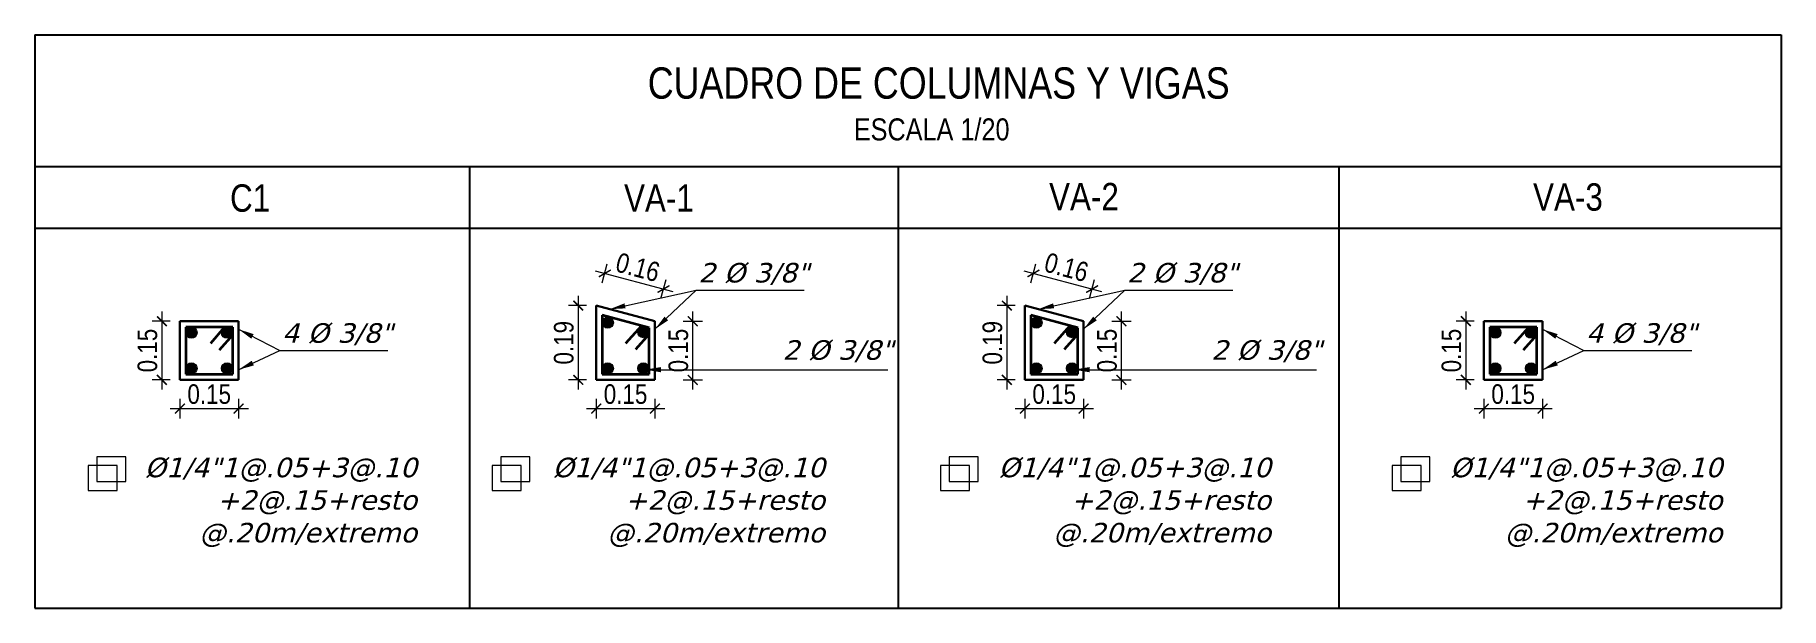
# Model space of a CAD drawing. Header units: metres. Extents: x 912 to 1393, y 476 to 584.
# Drawn here: x 1283.191 to 1287.652, y 500.835 to 502.301 of the extents above; entities that cross this region are included whole.
import ezdxf

# ---------------------------------------------------------------- set-up
doc = ezdxf.new("R2010")
doc.units = ezdxf.units.M
doc.linetypes.add('ACAD_ISO04W100', pattern=[30, 24, -3, 0, -3])
doc.layers.add('A_50_CotasExter', color=253, linetype='Continuous')
for name, color, linetype, lineweight in [('Acero', 152, 'Continuous', 35), ('AUX', 7, 'Continuous', 13), ('Cotas', 7, 'Continuous', 20), ('ESCALERA', 7, 'Continuous', 13), ('Especificaciones', 7, 'Continuous', 20), ('FIC-2ES_ACERO_', 160, 'Continuous', 30), ('FIC-2ES_COLUMNA', 152, 'Continuous', 30), ('pisos', 8, 'Continuous', 13)]:
    doc.layers.add(name, color=color, linetype=linetype, lineweight=lineweight)
doc.styles.add('-Arial Narrow', font='ARIALN.TTF')
doc.styles.add('3mm', font='simplex', dxfattribs={"height": 6})
doc.styles.add('ARIAL', font='arial.ttf')
doc.styles.add('R80_50', font='verdanai.ttf', dxfattribs={"height": 0.065})
doc.dimstyles.new('corte 25', dxfattribs={"dimtxt": 0.05, "dimasz": 0.025, "dimexe": 0.025, "dimexo": 0.0125, "dimgap": 0.0125, "dimtad": 1, "dimzin": 4, "dimdsep": 46, "dimtxsty": 'ARIAL', "dimblk": 'ARCHTICK', "dimcen": 0.025, "dimdle": 0.025, "dimclrd": 256, "dimclre": 256, "dimclrt": 7, "dimadec": 0, "dimazin": 0, "dimtfac": 1, "dimtix": 1, "dimtmove": 0, "dimatfit": 3, "dimfxl": 0.1, "dimlwd": -1, "dimarcsym": 0})
doc.dimstyles.new('Esc 1_20n', dxfattribs={"dimscale": 0.02, "dimtxt": 2, "dimasz": 1, "dimexe": 1, "dimexo": 1, "dimgap": 0.45, "dimtad": 1, "dimtoh": 1, "dimzin": 3, "dimdsep": 46, "dimtxsty": '-Arial Narrow', "dimblk": 'ARCHTICK', "dimcen": 1, "dimdle": 1, "dimclrd": 252, "dimclre": 252, "dimclrt": 252, "dimadec": 0, "dimazin": 0, "dimtfac": 1, "dimtix": 1, "dimtmove": 1, "dimatfit": 2, "dimldrblk": 'ARCHTICK', "dimfxl": 1, "dimfxlon": 1, "dimtolj": 2, "dimlwd": 5, "dimlwe": 5, "dimarcsym": 0})

msp = doc.modelspace()

# ---------------------------------------------------------------- texts
at = {"layer": 'Cotas', "lineweight": 13, "ltscale": 0.1, "char_height": 0.05, "width": 0.387333, "attachment_point": 3, "style": 'R80_50'}
for insert in [(1285.3843, 501.5202), (1286.4794, 501.5202)]:
    msp.add_mtext('\\A1;\\pxt6;2 Ø 3/8"', dxfattribs=dict(at, insert=insert))
at = {"layer": 'ESCALERA', "attachment_point": 7, "style": '3mm'}
for s, insert, char_height, width in [('\\pxqc;{\\fArial Narrow|b0|i0|c0|p34;CUADRO DE COLUMNAS Y VIGAS}', (1284.5331, 502.1368), 0.08, 1.93369), ('\\pxqc;{\\fArial Narrow|b0|i0|c0|p34;ESCALA 1/20}', (1285.1979, 502.0304), 0.0563, 0.568242), ('\\pxqc;{\\fArial Narrow|b0|i0|c0|p34;C1}', (1283.4567, 501.8478), 0.07, 0.568242), ('\\pxqc;{\\fArial Narrow|b0|i0|c0|p34;VA-1}', (1284.5011, 501.8486), 0.07, 0.568242), ('\\pxqc;{\\fArial Narrow|b0|i0|c0|p34;VA-2}', (1285.587, 501.8525), 0.07, 0.568242), ('\\pxqc;{\\fArial Narrow|b0|i0|c0|p34;VA-3}', (1286.8235, 501.8505), 0.07, 0.568242)]:
    msp.add_mtext(s, dxfattribs=dict(at, insert=insert, char_height=char_height, width=width))
at = {"layer": 'Especificaciones', "linetype": 'ACAD_ISO04W100', "char_height": 0.05, "width": 0.387333, "attachment_point": 3, "style": 'R80_50'}
for s, insert in [('\\A1;2 Ø 3/8"', (1285.1692, 501.7178)), ('\\A1;2 Ø 3/8"', (1286.2643, 501.7178)), ('\\A1;4 Ø 3/8"', (1284.1055, 501.5636)), ('\\A1;4 Ø 3/8"', (1287.437, 501.5636)), ('\\A1;Ø1/4"1@.05+3@.10\\P+2@.15+resto \\P@.20m/extremo ', (1284.1674, 501.2197)), ('\\A1;Ø1/4"1@.05+3@.10\\P+2@.15+resto \\P@.20m/extremo ', (1285.2097, 501.2197)), ('\\A1;Ø1/4"1@.05+3@.10\\P+2@.15+resto \\P@.20m/extremo ', (1286.3491, 501.2197)), ('\\A1;Ø1/4"1@.05+3@.10\\P+2@.15+resto \\P@.20m/extremo ', (1287.5026, 501.2197))]:
    msp.add_mtext(s, dxfattribs=dict(at, insert=insert))

# ---------------------------------------------------------------- blocks, each defined once
blk = doc.blocks.new('_ArchTick')
at = {"layer": 'pisos', "color": 0, "const_width": 0.15}
blk.add_lwpolyline([(-0.5, -0.5), (0.5, 0.5)], dxfattribs=at)
blk = doc.blocks.new('*D303')
at = {"layer": 'A_50_CotasExter', "color": 252, "lineweight": 5, "transparency": 16777216}
for p, q in [((1283.5363, 501.3452), (1283.7363, 501.3452)), ((1283.5613, 501.3702), (1283.5613, 501.3202)), ((1283.7113, 501.3702), (1283.7113, 501.3202))]:
    blk.add_line(p, q, dxfattribs=at)
at = {"layer": 'DEFPOINTS', "color": 0, "lineweight": 20, "transparency": 16777216}
for p in [(1283.5613, 501.4187), (1283.7113, 501.4187), (1283.7113, 501.3452)]:
    blk.add_point(p, dxfattribs=at)
at = {"layer": 'A_50_CotasExter', "color": 252, "lineweight": 5, "transparency": 16777216, "xscale": 0.025, "yscale": 0.025, "zscale": 0.025, "rotation": 180}
blk.add_blockref('_ArchTick', (1283.5613, 501.3452), dxfattribs=at)
at = {"layer": 'A_50_CotasExter', "color": 252, "lineweight": 5, "transparency": 16777216, "xscale": 0.025, "yscale": 0.025, "zscale": 0.025}
blk.add_blockref('_ArchTick', (1283.7113, 501.3452), dxfattribs=at)
at = {"layer": 'A_50_CotasExter', "color": 252, "transparency": 16777216, "insert": (1283.6363, 501.382), "char_height": 0.05, "attachment_point": 5, "style": '-Arial Narrow'}
blk.add_mtext('\\A2;0.15', dxfattribs=at)
blk = doc.blocks.new('*D304')
at = {"layer": 'A_50_CotasExter', "color": 252, "lineweight": 5, "transparency": 16777216}
for p, q in [((1283.5363, 501.5687), (1283.4904, 501.5687)), ((1283.5154, 501.5937), (1283.5154, 501.3937)), ((1283.5363, 501.4187), (1283.4904, 501.4187))]:
    blk.add_line(p, q, dxfattribs=at)
at = {"layer": 'DEFPOINTS', "color": 0, "lineweight": 20, "transparency": 16777216}
for p in [(1283.5613, 501.5687), (1283.5154, 501.4187), (1283.5613, 501.4187)]:
    blk.add_point(p, dxfattribs=at)
at = {"layer": 'A_50_CotasExter', "color": 252, "lineweight": 5, "transparency": 16777216, "xscale": 0.025, "yscale": 0.025, "zscale": 0.025}
for p, rotation in [((1283.5154, 501.5687), 90), ((1283.5154, 501.4187), 270)]:
    blk.add_blockref('_ArchTick', p, dxfattribs=dict(at, rotation=rotation))
at = {"layer": 'A_50_CotasExter', "color": 252, "transparency": 16777216, "insert": (1283.4786, 501.4937), "char_height": 0.05, "attachment_point": 5, "rotation": 90, "style": '-Arial Narrow'}
blk.add_mtext('\\A2;0.15', dxfattribs=at)
blk = doc.blocks.new('*D305')
at = {"layer": 'A_50_CotasExter', "color": 252, "lineweight": 5, "transparency": 16777216}
for p, q in [((1284.6, 501.3452), (1284.8, 501.3452)), ((1284.625, 501.3702), (1284.625, 501.3202)), ((1284.775, 501.3702), (1284.775, 501.3202))]:
    blk.add_line(p, q, dxfattribs=at)
at = {"layer": 'DEFPOINTS', "color": 0, "lineweight": 20, "transparency": 16777216}
for p in [(1284.625, 501.4187), (1284.775, 501.4187), (1284.775, 501.3452)]:
    blk.add_point(p, dxfattribs=at)
at = {"layer": 'A_50_CotasExter', "color": 252, "lineweight": 5, "transparency": 16777216, "xscale": 0.025, "yscale": 0.025, "zscale": 0.025, "rotation": 180}
blk.add_blockref('_ArchTick', (1284.625, 501.3452), dxfattribs=at)
at = {"layer": 'A_50_CotasExter', "color": 252, "lineweight": 5, "transparency": 16777216, "xscale": 0.025, "yscale": 0.025, "zscale": 0.025}
blk.add_blockref('_ArchTick', (1284.775, 501.3452), dxfattribs=at)
at = {"layer": 'A_50_CotasExter', "color": 252, "transparency": 16777216, "insert": (1284.7, 501.382), "char_height": 0.05, "attachment_point": 5, "style": '-Arial Narrow'}
blk.add_mtext('\\A2;0.15', dxfattribs=at)
blk = doc.blocks.new('*D306')
at = {"layer": 'A_50_CotasExter', "color": 252, "lineweight": 5, "transparency": 16777216}
for p, q in [((1284.6, 501.6087), (1284.5541, 501.6087)), ((1284.5791, 501.6337), (1284.5791, 501.3937)), ((1284.6, 501.4187), (1284.5541, 501.4187))]:
    blk.add_line(p, q, dxfattribs=at)
at = {"layer": 'DEFPOINTS', "color": 0, "lineweight": 20, "transparency": 16777216}
for p in [(1284.625, 501.6087), (1284.5791, 501.4187), (1284.625, 501.4187)]:
    blk.add_point(p, dxfattribs=at)
at = {"layer": 'A_50_CotasExter', "color": 252, "lineweight": 5, "transparency": 16777216, "xscale": 0.025, "yscale": 0.025, "zscale": 0.025}
for p, rotation in [((1284.5791, 501.6087), 90), ((1284.5791, 501.4187), 270)]:
    blk.add_blockref('_ArchTick', p, dxfattribs=dict(at, rotation=rotation))
at = {"layer": 'A_50_CotasExter', "color": 252, "transparency": 16777216, "insert": (1284.5423, 501.5137), "char_height": 0.05, "attachment_point": 5, "rotation": 90, "style": '-Arial Narrow'}
blk.add_mtext('\\A2;0.19', dxfattribs=at)
blk = doc.blocks.new('*D309')
at = {"layer": 'A_50_CotasExter', "color": 252, "lineweight": 5, "transparency": 16777216}
for p, q in [((1284.8468, 501.5687), (1284.8968, 501.5687)), ((1284.8718, 501.3937), (1284.8718, 501.5937)), ((1284.8468, 501.4187), (1284.8968, 501.4187))]:
    blk.add_line(p, q, dxfattribs=at)
at = {"layer": 'DEFPOINTS', "color": 0, "lineweight": 20, "transparency": 16777216}
for p in [(1284.775, 501.5687), (1284.8718, 501.5687), (1284.775, 501.4187)]:
    blk.add_point(p, dxfattribs=at)
at = {"layer": 'A_50_CotasExter', "color": 252, "lineweight": 5, "transparency": 16777216, "xscale": 0.025, "yscale": 0.025, "zscale": 0.025}
for p, rotation in [((1284.8718, 501.5687), 90), ((1284.8718, 501.4187), 270)]:
    blk.add_blockref('_ArchTick', p, dxfattribs=dict(at, rotation=rotation))
at = {"layer": 'A_50_CotasExter', "color": 252, "transparency": 16777216, "insert": (1284.835, 501.4937), "char_height": 0.05, "attachment_point": 5, "rotation": 90, "style": '-Arial Narrow'}
blk.add_mtext('\\A2;0.15', dxfattribs=at)
blk = doc.blocks.new('*D310')
at = {"layer": 'A_50_CotasExter', "color": 252, "lineweight": 5, "transparency": 16777216}
for p, q in [((1284.6227, 501.6974), (1284.8211, 501.6445)), ((1284.6405, 501.6668), (1284.6533, 501.7151)), ((1284.7905, 501.6268), (1284.8033, 501.6751))]:
    blk.add_line(p, q, dxfattribs=at)
at = {"layer": 'DEFPOINTS', "color": 0, "lineweight": 20, "transparency": 16777216}
for p in [(1284.7969, 501.651), (1284.625, 501.6087), (1284.775, 501.5687)]:
    blk.add_point(p, dxfattribs=at)
at = {"layer": 'A_50_CotasExter', "color": 252, "lineweight": 5, "transparency": 16777216, "xscale": 0.025, "yscale": 0.025, "zscale": 0.025}
for p, rotation in [((1284.6469, 501.691), 165.0685828240693), ((1284.7969, 501.651), 345.0685828240693)]:
    blk.add_blockref('_ArchTick', p, dxfattribs=dict(at, rotation=rotation))
at = {"layer": 'A_50_CotasExter', "color": 252, "transparency": 16777216, "insert": (1284.7314, 501.7065), "char_height": 0.05, "attachment_point": 5, "rotation": 345.0686, "style": '-Arial Narrow'}
blk.add_mtext('\\A2;0.16', dxfattribs=at)
blk = doc.blocks.new('*D307')
at = {"layer": 'A_50_CotasExter', "color": 252, "lineweight": 5, "transparency": 16777216}
for p, q in [((1285.6951, 501.3452), (1285.8951, 501.3452)), ((1285.7201, 501.3702), (1285.7201, 501.3202)), ((1285.8701, 501.3702), (1285.8701, 501.3202))]:
    blk.add_line(p, q, dxfattribs=at)
at = {"layer": 'DEFPOINTS', "color": 0, "lineweight": 20, "transparency": 16777216}
for p in [(1285.7201, 501.4187), (1285.8701, 501.4187), (1285.8701, 501.3452)]:
    blk.add_point(p, dxfattribs=at)
at = {"layer": 'A_50_CotasExter', "color": 252, "lineweight": 5, "transparency": 16777216, "xscale": 0.025, "yscale": 0.025, "zscale": 0.025, "rotation": 180}
blk.add_blockref('_ArchTick', (1285.7201, 501.3452), dxfattribs=at)
at = {"layer": 'A_50_CotasExter', "color": 252, "lineweight": 5, "transparency": 16777216, "xscale": 0.025, "yscale": 0.025, "zscale": 0.025}
blk.add_blockref('_ArchTick', (1285.8701, 501.3452), dxfattribs=at)
at = {"layer": 'A_50_CotasExter', "color": 252, "transparency": 16777216, "insert": (1285.7951, 501.382), "char_height": 0.05, "attachment_point": 5, "style": '-Arial Narrow'}
blk.add_mtext('\\A2;0.15', dxfattribs=at)
blk = doc.blocks.new('*D308')
at = {"layer": 'A_50_CotasExter', "color": 252, "lineweight": 5, "transparency": 16777216}
for p, q in [((1285.6951, 501.6087), (1285.6492, 501.6087)), ((1285.6742, 501.6337), (1285.6742, 501.3937)), ((1285.6951, 501.4187), (1285.6492, 501.4187))]:
    blk.add_line(p, q, dxfattribs=at)
at = {"layer": 'DEFPOINTS', "color": 0, "lineweight": 20, "transparency": 16777216}
for p in [(1285.7201, 501.6087), (1285.6742, 501.4187), (1285.7201, 501.4187)]:
    blk.add_point(p, dxfattribs=at)
at = {"layer": 'A_50_CotasExter', "color": 252, "lineweight": 5, "transparency": 16777216, "xscale": 0.025, "yscale": 0.025, "zscale": 0.025}
for p, rotation in [((1285.6742, 501.6087), 90), ((1285.6742, 501.4187), 270)]:
    blk.add_blockref('_ArchTick', p, dxfattribs=dict(at, rotation=rotation))
at = {"layer": 'A_50_CotasExter', "color": 252, "transparency": 16777216, "insert": (1285.6374, 501.5137), "char_height": 0.05, "attachment_point": 5, "rotation": 90, "style": '-Arial Narrow'}
blk.add_mtext('\\A2;0.19', dxfattribs=at)
blk = doc.blocks.new('*D312')
at = {"layer": 'A_50_CotasExter', "color": 252, "lineweight": 5, "transparency": 16777216}
for p, q in [((1285.9419, 501.5687), (1285.9919, 501.5687)), ((1285.9669, 501.3937), (1285.9669, 501.5937)), ((1285.9419, 501.4187), (1285.9919, 501.4187))]:
    blk.add_line(p, q, dxfattribs=at)
at = {"layer": 'DEFPOINTS', "color": 0, "lineweight": 20, "transparency": 16777216}
for p in [(1285.8701, 501.5687), (1285.9669, 501.5687), (1285.8701, 501.4187)]:
    blk.add_point(p, dxfattribs=at)
at = {"layer": 'A_50_CotasExter', "color": 252, "lineweight": 5, "transparency": 16777216, "xscale": 0.025, "yscale": 0.025, "zscale": 0.025}
for p, rotation in [((1285.9669, 501.5687), 90), ((1285.9669, 501.4187), 270)]:
    blk.add_blockref('_ArchTick', p, dxfattribs=dict(at, rotation=rotation))
at = {"layer": 'A_50_CotasExter', "color": 252, "transparency": 16777216, "insert": (1285.9301, 501.4937), "char_height": 0.05, "attachment_point": 5, "rotation": 90, "style": '-Arial Narrow'}
blk.add_mtext('\\A2;0.15', dxfattribs=at)
blk = doc.blocks.new('*D311')
at = {"layer": 'A_50_CotasExter', "color": 252, "lineweight": 5, "transparency": 16777216}
for p, q in [((1285.7178, 501.6974), (1285.9161, 501.6445)), ((1285.7355, 501.6668), (1285.7484, 501.7151)), ((1285.8855, 501.6268), (1285.8984, 501.6751))]:
    blk.add_line(p, q, dxfattribs=at)
at = {"layer": 'DEFPOINTS', "color": 0, "lineweight": 20, "transparency": 16777216}
for p in [(1285.892, 501.651), (1285.7201, 501.6087), (1285.8701, 501.5687)]:
    blk.add_point(p, dxfattribs=at)
at = {"layer": 'A_50_CotasExter', "color": 252, "lineweight": 5, "transparency": 16777216, "xscale": 0.025, "yscale": 0.025, "zscale": 0.025}
for p, rotation in [((1285.742, 501.691), 165.0685828240693), ((1285.892, 501.651), 345.0685828240693)]:
    blk.add_blockref('_ArchTick', p, dxfattribs=dict(at, rotation=rotation))
at = {"layer": 'A_50_CotasExter', "color": 252, "transparency": 16777216, "insert": (1285.8265, 501.7065), "char_height": 0.05, "attachment_point": 5, "rotation": 345.0686, "style": '-Arial Narrow'}
blk.add_mtext('\\A2;0.16', dxfattribs=at)
blk = doc.blocks.new('*D313')
at = {"layer": 'A_50_CotasExter', "color": 252, "lineweight": 5, "transparency": 16777216}
for p, q in [((1286.8677, 501.3452), (1287.0677, 501.3452)), ((1286.8927, 501.3702), (1286.8927, 501.3202)), ((1287.0427, 501.3702), (1287.0427, 501.3202))]:
    blk.add_line(p, q, dxfattribs=at)
at = {"layer": 'DEFPOINTS', "color": 0, "lineweight": 20, "transparency": 16777216}
for p in [(1286.8927, 501.4187), (1287.0427, 501.4187), (1287.0427, 501.3452)]:
    blk.add_point(p, dxfattribs=at)
at = {"layer": 'A_50_CotasExter', "color": 252, "lineweight": 5, "transparency": 16777216, "xscale": 0.025, "yscale": 0.025, "zscale": 0.025, "rotation": 180}
blk.add_blockref('_ArchTick', (1286.8927, 501.3452), dxfattribs=at)
at = {"layer": 'A_50_CotasExter', "color": 252, "lineweight": 5, "transparency": 16777216, "xscale": 0.025, "yscale": 0.025, "zscale": 0.025}
blk.add_blockref('_ArchTick', (1287.0427, 501.3452), dxfattribs=at)
at = {"layer": 'A_50_CotasExter', "color": 252, "transparency": 16777216, "insert": (1286.9677, 501.382), "char_height": 0.05, "attachment_point": 5, "style": '-Arial Narrow'}
blk.add_mtext('\\A2;0.15', dxfattribs=at)
blk = doc.blocks.new('*D314')
at = {"layer": 'A_50_CotasExter', "color": 252, "lineweight": 5, "transparency": 16777216}
for p, q in [((1286.8677, 501.5687), (1286.8218, 501.5687)), ((1286.8468, 501.5937), (1286.8468, 501.3937)), ((1286.8677, 501.4187), (1286.8218, 501.4187))]:
    blk.add_line(p, q, dxfattribs=at)
at = {"layer": 'DEFPOINTS', "color": 0, "lineweight": 20, "transparency": 16777216}
for p in [(1286.8927, 501.5687), (1286.8468, 501.4187), (1286.8927, 501.4187)]:
    blk.add_point(p, dxfattribs=at)
at = {"layer": 'A_50_CotasExter', "color": 252, "lineweight": 5, "transparency": 16777216, "xscale": 0.025, "yscale": 0.025, "zscale": 0.025}
for p, rotation in [((1286.8468, 501.5687), 90), ((1286.8468, 501.4187), 270)]:
    blk.add_blockref('_ArchTick', p, dxfattribs=dict(at, rotation=rotation))
at = {"layer": 'A_50_CotasExter', "color": 252, "transparency": 16777216, "insert": (1286.81, 501.4937), "char_height": 0.05, "attachment_point": 5, "rotation": 90, "style": '-Arial Narrow'}
blk.add_mtext('\\A2;0.15', dxfattribs=at)

# ---------------------------------------------------------------- dimensions: what is measured, and where the dimension line sits
at = {"layer": 'A_50_CotasExter'}
for p1, p2, distance, picture, middle in [((1284.625, 501.6087), (1284.775, 501.5687), 0.0851, '*D310', (1284.7314, 501.7065)), ((1285.7201, 501.6087), (1285.8701, 501.5687), 0.0851, '*D311', (1285.8265, 501.7065)), ((1284.625, 501.6087), (1284.625, 501.4187), -0.0459, '*D306', (1284.5423, 501.5137)), ((1285.7201, 501.6087), (1285.7201, 501.4187), -0.0459, '*D308', (1285.6374, 501.5137)), ((1283.5613, 501.5687), (1283.5613, 501.4187), -0.0459, '*D304', (1283.4786, 501.4937)), ((1284.775, 501.4187), (1284.775, 501.5687), -0.0968, '*D309', (1284.835, 501.4937)), ((1285.8701, 501.4187), (1285.8701, 501.5687), -0.0968, '*D312', (1285.9301, 501.4937)), ((1286.8927, 501.5687), (1286.8927, 501.4187), -0.0459, '*D314', (1286.81, 501.4937)), ((1283.5613, 501.4187), (1283.7113, 501.4187), -0.0736, '*D303', (1283.6363, 501.382)), ((1284.625, 501.4187), (1284.775, 501.4187), -0.0736, '*D305', (1284.7, 501.382)), ((1285.7201, 501.4187), (1285.8701, 501.4187), -0.0736, '*D307', (1285.7951, 501.382)), ((1286.8927, 501.4187), (1287.0427, 501.4187), -0.0736, '*D313', (1286.9677, 501.382))]:
    dim = msp.add_aligned_dim(p1=p1, p2=p2, distance=distance, dimstyle='Esc 1_20n', override={"dimscale": 0.025}, dxfattribs=at)
    dim.commit()
    dim.dimension.update_dxf_attribs({"geometry": picture, "text_midpoint": middle})

# ---------------------------------------------------------------- hatches: boundary and pattern name
at = {"layer": 'FIC-2ES_ACERO_', "ltscale": 0.1}
for points in [[(1284.6689, 501.565, -1), (1284.64, 501.565, -1)], [(1285.7639, 501.565, -1), (1285.7351, 501.565, -1)], [(1283.6051, 501.5394, -1), (1283.5763, 501.5394, -1)], [(1283.6963, 501.5394, -1), (1283.6674, 501.5394, -1)], [(1284.76, 501.541, -1), (1284.7311, 501.541, -1)], [(1285.8551, 501.541, -1), (1285.8262, 501.541, -1)], [(1286.9366, 501.5394, -1), (1286.9077, 501.5394, -1)], [(1287.0277, 501.5394, -1), (1286.9988, 501.5394, -1)], [(1283.6051, 501.4482, -1), (1283.5763, 501.4482, -1)], [(1283.6963, 501.4482, -1), (1283.6674, 501.4482, -1)], [(1284.6689, 501.4482, -1), (1284.64, 501.4482, -1)], [(1284.76, 501.4482, -1), (1284.7311, 501.4482, -1)], [(1285.7639, 501.4482, -1), (1285.7351, 501.4482, -1)], [(1285.8551, 501.4482, -1), (1285.8262, 501.4482, -1)], [(1286.9366, 501.4482, -1), (1286.9077, 501.4482, -1)], [(1287.0277, 501.4482, -1), (1286.9988, 501.4482, -1)]]:
    msp.add_hatch(color=256, dxfattribs=at).paths.add_polyline_path(points)

# ---------------------------------------------------------------- linework, layer by layer
at = {"layer": 'Acero', "ltscale": 0.1}
for p, q in [((1284.76, 501.552), (1284.64, 501.584)), ((1284.64, 501.584), (1284.64, 501.4337)), ((1285.8551, 501.552), (1285.7351, 501.584)), ((1285.7351, 501.584), (1285.7351, 501.4337)), ((1283.6963, 501.5537), (1283.5763, 501.5537)), ((1283.5763, 501.5537), (1283.5763, 501.4337)), ((1283.6749, 501.5524), (1283.6392, 501.5118)), ((1283.6963, 501.5339), (1283.6618, 501.4948)), ((1283.6963, 501.4337), (1283.6963, 501.5537)), ((1284.7404, 501.5573), (1284.7001, 501.5116)), ((1284.76, 501.5357), (1284.7255, 501.4966)), ((1284.76, 501.4337), (1284.76, 501.552)), ((1285.8354, 501.5573), (1285.7952, 501.5116)), ((1285.8551, 501.5357), (1285.8206, 501.4966)), ((1285.8551, 501.4337), (1285.8551, 501.552)), ((1287.0277, 501.5537), (1286.9077, 501.5537)), ((1286.9077, 501.5537), (1286.9077, 501.4337)), ((1287.0064, 501.5524), (1286.9706, 501.5118)), ((1287.0277, 501.5339), (1286.9932, 501.4948)), ((1287.0277, 501.4337), (1287.0277, 501.5537)), ((1283.5763, 501.4337), (1283.6963, 501.4337)), ((1284.64, 501.4337), (1284.76, 501.4337)), ((1285.7351, 501.4337), (1285.8551, 501.4337)), ((1286.9077, 501.4337), (1287.0277, 501.4337))]:
    msp.add_line(p, q, dxfattribs=at)
at = {"layer": 'Acero', "lineweight": 15, "ltscale": 0.1}
for points in [[(1283.3491, 501.1584), (1283.4231, 501.1584), (1283.4231, 501.222), (1283.3491, 501.222)], [(1284.3812, 501.1584), (1284.4551, 501.1584), (1284.4551, 501.222), (1284.3812, 501.222)], [(1285.527, 501.1584), (1285.6009, 501.1584), (1285.6009, 501.222), (1285.527, 501.222)], [(1286.6806, 501.1584), (1286.7545, 501.1584), (1286.7545, 501.222), (1286.6806, 501.222)], [(1283.327, 501.1356), (1283.401, 501.1356), (1283.401, 501.1993), (1283.327, 501.1993)], [(1284.359, 501.1356), (1284.433, 501.1356), (1284.433, 501.1993), (1284.359, 501.1993)], [(1285.5049, 501.1356), (1285.5788, 501.1356), (1285.5788, 501.1993), (1285.5049, 501.1993)], [(1286.6585, 501.1356), (1286.7324, 501.1356), (1286.7324, 501.1993), (1286.6585, 501.1993)]]:
    msp.add_lwpolyline(points, close=True, dxfattribs=at)
at = {"layer": 'AUX', "lineweight": 25, "ltscale": 0.1}
for p, q in [((1283.191, 502.3011), (1287.6521, 502.3011)), ((1283.191, 502.3011), (1283.191, 500.835)), ((1287.6521, 502.3011), (1287.6521, 500.835)), ((1283.191, 501.9641), (1287.6521, 501.9641)), ((1284.3012, 501.9641), (1284.3012, 500.835)), ((1285.3967, 501.9641), (1285.3967, 500.835)), ((1286.5225, 501.9641), (1286.5225, 500.835)), ((1283.191, 501.8065), (1287.6521, 501.8065)), ((1283.191, 500.835), (1287.6521, 500.835))]:
    msp.add_line(p, q, dxfattribs=at)
at = {"layer": 'FIC-2ES_ACERO_', "lineweight": 13, "ltscale": 0.1}
for centre in [(1284.6544, 501.565), (1285.7495, 501.565), (1283.5907, 501.5394), (1283.6818, 501.5394), (1284.7455, 501.541), (1285.8406, 501.541), (1286.9221, 501.5394), (1287.0133, 501.5394), (1283.5907, 501.4482), (1283.6818, 501.4482), (1284.6544, 501.4482), (1284.7455, 501.4482), (1285.7495, 501.4482), (1285.8406, 501.4482), (1286.9221, 501.4482), (1287.0133, 501.4482)]:
    msp.add_circle(centre, 0.0144, dxfattribs=at)
at = {"layer": 'FIC-2ES_COLUMNA', "ltscale": 0.1}
for p, q in [((1284.775, 501.5687), (1284.625, 501.6087)), ((1284.625, 501.6087), (1284.625, 501.4187)), ((1285.8701, 501.5687), (1285.7201, 501.6087)), ((1285.7201, 501.6087), (1285.7201, 501.4187)), ((1283.7113, 501.5687), (1283.5613, 501.5687)), ((1283.5613, 501.5687), (1283.5613, 501.4187)), ((1283.7113, 501.4187), (1283.7113, 501.5687)), ((1284.775, 501.4187), (1284.775, 501.5687)), ((1285.8701, 501.4187), (1285.8701, 501.5687)), ((1287.0427, 501.5687), (1286.8927, 501.5687)), ((1286.8927, 501.5687), (1286.8927, 501.4187)), ((1287.0427, 501.4187), (1287.0427, 501.5687)), ((1283.5613, 501.4187), (1283.7113, 501.4187)), ((1284.625, 501.4187), (1284.775, 501.4187)), ((1285.7201, 501.4187), (1285.8701, 501.4187)), ((1286.8927, 501.4187), (1287.0427, 501.4187))]:
    msp.add_line(p, q, dxfattribs=at)

msp.set_redraw_order([(e.dxf.handle, doc.entitydb.next_handle()) for e in msp.query("TEXT MTEXT ATTDEF DIMENSION ARC_DIMENSION")])  # texts and dimensions are drawn at this point

# ---------------------------------------------------------------- leaders
at = {"layer": 'Cotas', "lineweight": 13, "ltscale": 0.1}
for points in [[(1284.6596, 501.5995), (1284.8806, 501.6479), (1285.1566, 501.6479)], [(1284.775, 501.5482), (1284.8806, 501.6479), (1285.1566, 501.6479)], [(1285.7546, 501.5995), (1285.9757, 501.6479), (1286.2517, 501.6479)], [(1285.8701, 501.5482), (1285.9757, 501.6479), (1286.2517, 501.6479)], [(1283.7113, 501.5482), (1283.8169, 501.4936), (1284.0929, 501.4936)], [(1287.0427, 501.5482), (1287.1483, 501.4936), (1287.4243, 501.4936)], [(1283.7113, 501.4448), (1283.8169, 501.4936), (1284.0929, 501.4936)], [(1287.0427, 501.4448), (1287.1483, 501.4936), (1287.4243, 501.4936)], [(1284.7503, 501.4448), (1285.3704, 501.4448)], [(1285.8454, 501.4448), (1286.4655, 501.4448)]]:
    msp.add_leader(points, dimstyle='corte 25', override={"dimasz": 0.04, "dimtad": 0}, dxfattribs=at)

doc.saveas('drawing.dxf')
